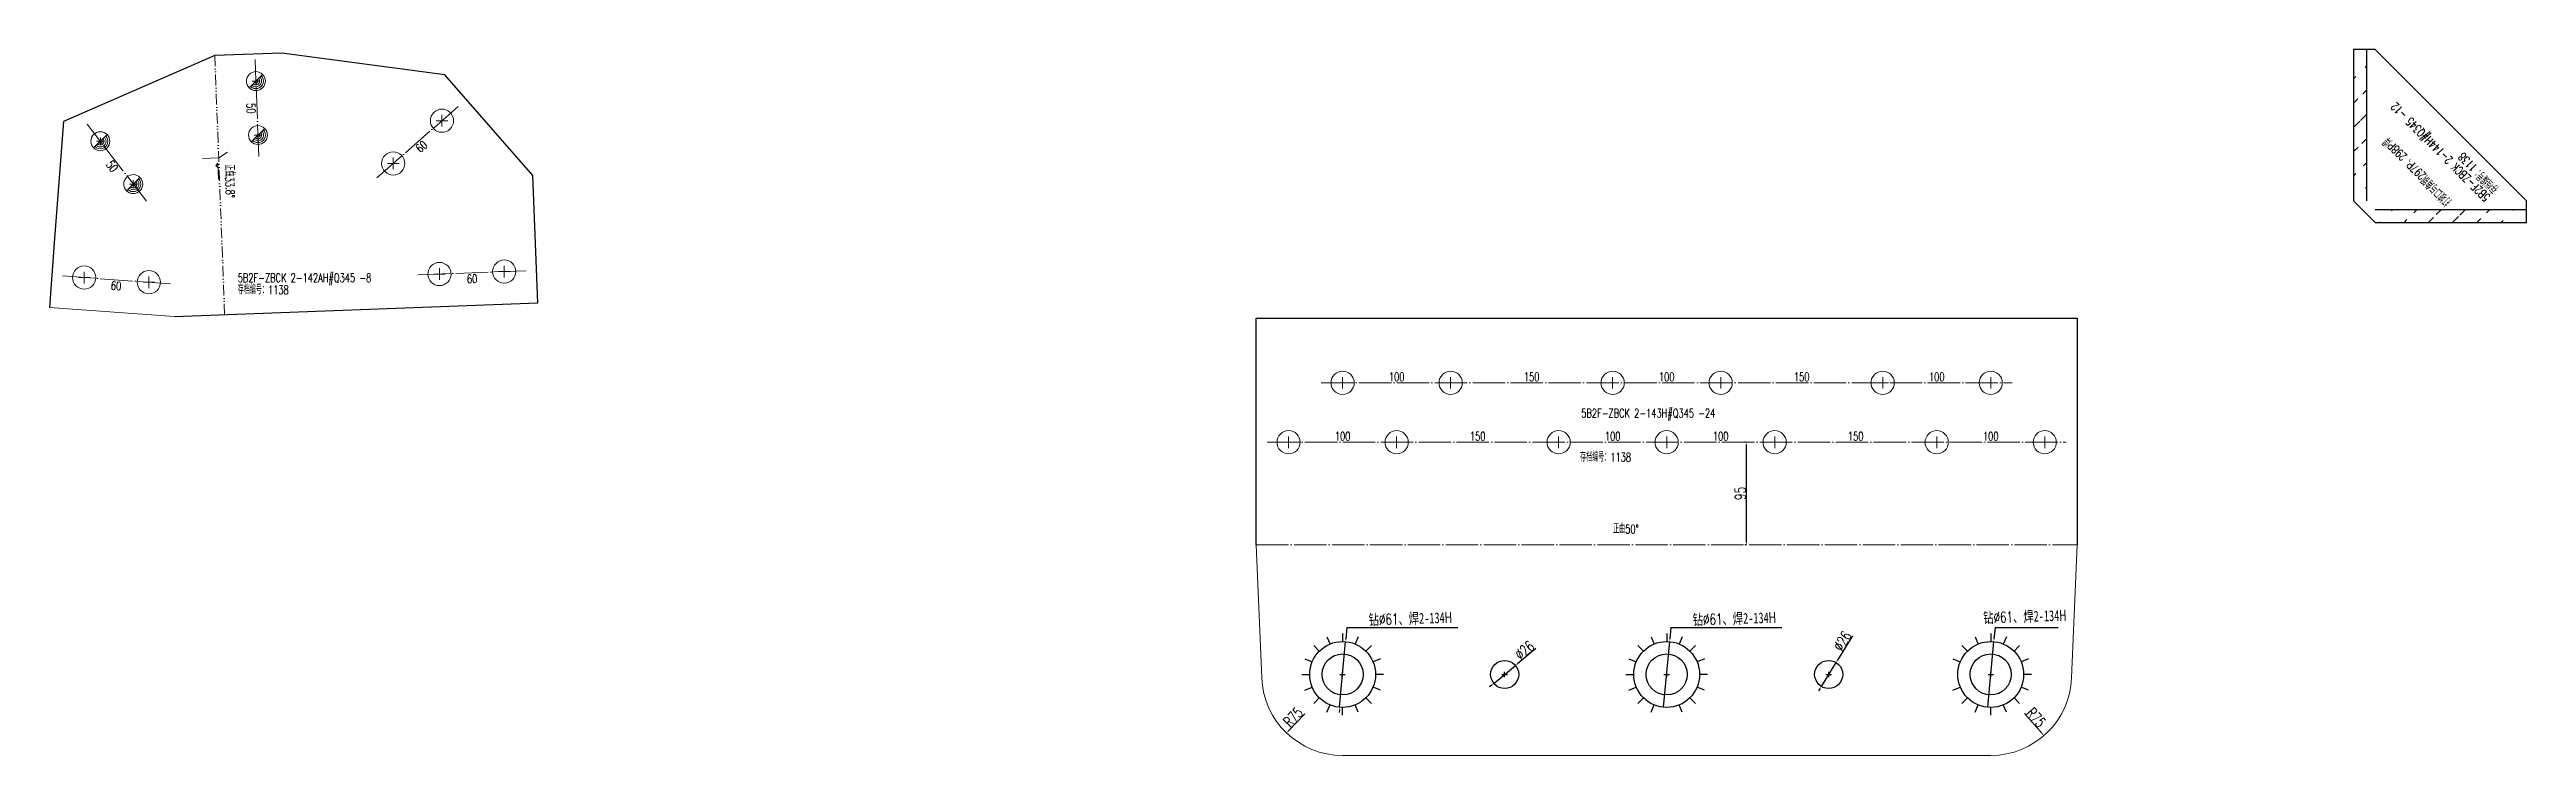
# Model space of a CAD drawing. Header units: millimetres. Extents: x -164 to 144402, y -33030 to 11430.
# Drawn here: x 62883 to 65176, y -15557 to -14904 of the extents above; entities that cross this region are included whole.
import ezdxf
from ezdxf.enums import TextEntityAlignment as Align

# ---------------------------------------------------------------- set-up
doc = ezdxf.new("R2010")
doc.units = ezdxf.units.MM
doc.header["$LTSCALE"] = 20
doc.header["$PDMODE"] = 1
doc.linetypes.add('DASHDOT2X', pattern=[1.75, 1.5, -0.125, 0, -0.125])
doc.linetypes.add('DIVIDE', pattern=[0.875, 0.5, -0.125, 0, -0.125, 0, -0.125])
for name, color, linetype, lineweight in [('1', 7, 'Continuous', 25), ('11', 3, 'Continuous', 13), ('12', 7, 'Continuous', 13), ('5', 1, 'Continuous', 13), ('7', 2, 'DASHDOT2X', 13), ('8', 3, 'DIVIDE', 13)]:
    doc.layers.add(name, color=color, linetype=linetype, lineweight=lineweight)
doc.styles.get("Standard").update_dxf_attribs({"font": 'simplex', "width": 0.7, "bigfont": 'gbhzfs.shx'})
doc.dimstyles.new('dimStyle3', dxfattribs={"dimtxt": 2.1, "dimasz": 1, "dimexe": 1.05, "dimexo": 0, "dimgap": 0.525, "dimtad": 1, "dimzin": 0, "dimdsep": 46, "dimtxsty": 'standard', "dimblk": 'OBLIQUE', "dimblk1": 'OBLIQUE', "dimblk2": 'OBLIQUE', "dimcen": 0.09, "dimadec": 0, "dimazin": 0, "dimtfac": 1, "dimtdec": 1, "dimtmove": 0, "dimatfit": 3, "dimfxl": 0, "dimtolj": 1, "dimtzin": 0, "dimarcsym": 0})

msp = doc.modelspace()

# ---------------------------------------------------------------- texts
at = {"layer": '1', "char_height": 10, "attachment_point": 5, "rotation": 1.645232}
for insert in [(64142.632, -15430.988), (64442.632, -15430.988), (64711.597, -15429.062)]:
    msp.add_mtext('{\\fSimSun|b0|i0|c134|p54;钻}∅61{\\fSimSun|b0|i0|c134|p54;、焊2-134}H', dxfattribs=dict(at, insert=insert))
at = {"layer": '11', "width": 0.7}
for s, rotation, p in [('50', 272.188823, (63073.369, -14957.806)), ('60', 41.244155, (63224.591, -14990.355)), ('50', 307.546898, (62943.932, -15009.21)), ('60', 2.188823, (63273.895, -15111.76)), ('60', 355.849868, (62944.755, -15118.325))]:
    msp.add_text(s, height=8, rotation=rotation, dxfattribs=at).set_placement(p, align=Align.TOP_CENTER)
for s, p in [('100', (64130, -15202.629)), ('150', (64255, -15202.629)), ('100', (64380, -15202.629)), ('150', (64505, -15202.629)), ('100', (64630, -15202.629)), ('100', (64080, -15257.629)), ('150', (64205, -15257.629)), ('100', (64330, -15257.629)), ('100', (64430, -15257.629)), ('150', (64555, -15257.629)), ('100', (64680, -15257.629))]:
    msp.add_text(s, height=8, dxfattribs=at).set_placement(p, align=Align.TOP_CENTER)
at = {"layer": '12', "width": 0.7}
for s, rotation, p in [('5B2F-ZBCK 2-144H#Q345 -12 ', 135, (65144.749, -15037.762)), ('打坡口与角钢297P、298P焊', 135, (65109.236, -15041.478)), ('存档编号：1138 ', 135, (65152.669, -15029.843)), ('5B2F-ZBCK 2-142AH#Q345 -8 ', 359.979375, (63057.085, -15121.274)), ('存档编号：1138 ', 359.979375, (63057.081, -15132.474))]:
    msp.add_text(s, height=8, rotation=rotation, dxfattribs=at).set_placement(p, align=Align.BOTTOM_LEFT)
msp.add_text('正曲33.8°', height=8, rotation=272.188823, dxfattribs=at).set_placement((63043.268, -15025.722), align=Align.BOTTOM_CENTER)
for s, p in [('5B2F-ZBCK 2-143H#Q345 -24 ', (64300.908, -15246.617)), ('存档编号：1138 ', (64299.813, -15287.365)), ('正曲50°', (64330.447, -15353.886))]:
    msp.add_text(s, height=8, dxfattribs=at).set_placement(p, align=Align.BOTTOM_LEFT)

# ---------------------------------------------------------------- blocks, each defined once
blk = doc.blocks.new('M20')
for p, q in [((-0.5, 0), (0.5, 0)), ((0, -0.5), (0, 0.5))]:
    blk.add_line(p, q)
blk.add_circle((0, 0), 1)
blk = doc.blocks.new('M16')
for p, q in [((-0.71, -0.71), (0.71, 0.71)), ((-0.4, 0), (0.4, 0)), ((0, 0.4), (0, -0.4))]:
    blk.add_line(p, q)
blk.add_circle((0, 0), 1)
for radius in [0.8, 0.6, 0.4, 0.2]:
    blk.add_arc((0, 0), radius, 225, 45)
blk = doc.blocks.new('*D128')
at = {"layer": '1', "color": 0, "lineweight": -2}
for p, q in [((64220, -15490.4), (64240, -15473.8)), ((64259, -15458.1), (64241.9, -15472.2)), ((64218.1, -15492), (64216.1, -15493.6))]:
    blk.add_line(p, q, dxfattribs=at)
at = {"layer": '1', "color": 0}
for points in [[(64241.7, -15471.9), (64242.2, -15472.6), (64240, -15473.8)], [(64217.8, -15491.7), (64218.3, -15492.3), (64220, -15490.4)]]:
    blk.add_solid(points, dxfattribs=at)
at = {"layer": 'Defpoints', "color": 0}
for p in [(64240, -15473.8), (64220, -15490.4)]:
    blk.add_point(p, dxfattribs=at)
at = {"layer": '1', "color": 0, "insert": (64248.4, -15459.7), "char_height": 10, "attachment_point": 5, "rotation": 39.6855}
blk.add_mtext('∅26', dxfattribs=at)
blk = doc.blocks.new('*D129')
at = {"layer": '1', "color": 0, "lineweight": -2}
for p, q in [((64552.1, -15446.3), (64538.1, -15468.9)), ((64523.2, -15493.2), (64536.8, -15471.1)), ((64521.9, -15495.3), (64520.5, -15497.4))]:
    blk.add_line(p, q, dxfattribs=at)
at = {"layer": '1', "color": 0}
for points in [[(64537.8, -15468.7), (64538.5, -15469.2), (64536.8, -15471.1)], [(64521.5, -15495.1), (64522.2, -15495.5), (64523.2, -15493.2)]]:
    blk.add_solid(points, dxfattribs=at)
at = {"layer": 'Defpoints', "color": 0}
for p in [(64536.8, -15471.1), (64523.2, -15493.2)]:
    blk.add_point(p, dxfattribs=at)
at = {"layer": '1', "color": 0, "insert": (64542.6, -15451.2), "char_height": 10, "attachment_point": 5, "rotation": 58.3135}
blk.add_mtext('∅26', dxfattribs=at)
blk = doc.blocks.new('*D130')
at = {"layer": '12', "color": 0, "lineweight": -2}
for p, q in [((64453.1, -15267.1), (64452.4, -15267.1)), ((64453.7, -15269.6), (64453.7, -15359.6)), ((64453.1, -15362.1), (64452.4, -15362.1))]:
    blk.add_line(p, q, dxfattribs=at)
at = {"layer": '12', "color": 0}
for points in [[(64453.3, -15269.6), (64454.1, -15269.6), (64453.7, -15267.1)], [(64453.3, -15359.6), (64454.1, -15359.6), (64453.7, -15362.1)]]:
    blk.add_solid(points, dxfattribs=at)
at = {"layer": 'Defpoints', "color": 0}
for p in [(64453.7, -15267.1), (64453.7, -15362.1), (64453.7, -15362.1)]:
    blk.add_point(p, dxfattribs=at)
at = {"layer": '12', "color": 0, "insert": (64448.1, -15314.6), "char_height": 10, "attachment_point": 5, "rotation": 90}
blk.add_mtext('95', dxfattribs=at)
blk = doc.blocks.new('*D131')
at = {"layer": '12', "color": 0, "lineweight": -2}
blk.add_line((64711.4, -15518.3), (64727.5, -15536.9), dxfattribs=at)
at = {"layer": '12', "color": 0}
blk.add_solid([(64727.8, -15536.6), (64727.2, -15537.2), (64729.1, -15538.8)], dxfattribs=at)
at = {"layer": 'Defpoints', "color": 0}
for p in [(64680, -15482.1), (64729.1, -15538.8)]:
    blk.add_point(p, dxfattribs=at)
at = {"layer": '12', "color": 0, "insert": (64722, -15522), "char_height": 10, "attachment_point": 5, "rotation": 310.9098}
blk.add_mtext('R75', dxfattribs=at)
blk = doc.blocks.new('*D132')
at = {"layer": '12', "color": 0, "lineweight": -2}
blk.add_line((64045.1, -15518.5), (64029.8, -15534.4), dxfattribs=at)
at = {"layer": '12', "color": 0}
blk.add_solid([(64029.5, -15534.1), (64030.1, -15534.7), (64028, -15536.2)], dxfattribs=at)
at = {"layer": 'Defpoints', "color": 0}
for p in [(64080, -15482.1), (64028, -15536.2)]:
    blk.add_point(p, dxfattribs=at)
at = {"layer": '12', "color": 0, "insert": (64034.2, -15521.6), "char_height": 10, "attachment_point": 5, "rotation": 46.1446}
blk.add_mtext('R75', dxfattribs=at)

# ---------------------------------------------------------------- dimensions: what is measured, and where the dimension line sits
at = {"layer": '1'}
for p1, p2, picture, middle in [((64219.996, -15490.431), (64240.004, -15473.828), '*D128', (64251.933, -15463.93)), ((64523.171, -15493.192), (64536.829, -15471.067), '*D129', (64547.289, -15454.122))]:
    dim = msp.add_diameter_dim_2p(p1=p1, p2=p2, dimstyle='dimStyle3', override={"dimtxt": 10, "dimasz": 2.5, "dimexo": 0.625, "dimzin": 8, "dimcen": 2.5, "dimtdec": 2, "dimtolj": 0, "dimtzin": 8}, dxfattribs=at)
    dim.commit()
    dim.dimension.update_dxf_attribs({"geometry": picture, "text_midpoint": middle, "dimtype": 163})
at = {"layer": '12'}
dim = msp.add_aligned_dim(p1=(64453.676, -15267.129), p2=(64453.676, -15362.129), distance=0, dimstyle='dimStyle3', override={"dimtxt": 10, "dimasz": 2.5, "dimexe": 1.25, "dimexo": 0.625, "dimgap": 0.625, "dimzin": 8, "dimcen": 2.5, "dimtdec": 2, "dimtolj": 0, "dimtzin": 8}, dxfattribs=at)
dim.commit()
dim.dimension.update_dxf_attribs({"geometry": '*D130', "text_midpoint": (64448.051, -15314.629)})
for center, mpoint, picture, middle in [((64080, -15482.129), (64028.037, -15536.211), '*D132', (64038.285, -15525.545)), ((64680, -15482.129), (64729.115, -15538.81), '*D131', (64717.771, -15525.718))]:
    dim = msp.add_radius_dim(center=center, mpoint=mpoint, dimstyle='dimStyle3', override={"dimtxt": 10, "dimasz": 2.5, "dimexe": 1.25, "dimexo": 0.625, "dimgap": 0.625, "dimzin": 8, "dimcen": 2.5, "dimtdec": 2, "dimtolj": 0, "dimtzin": 8}, dxfattribs=at)
    dim.commit()
    dim.dimension.update_dxf_attribs({"geometry": picture, "text_midpoint": middle, "dimtype": 164})

# ---------------------------------------------------------------- hatches: boundary and pattern name
at = {"layer": '12'}
h = msp.add_hatch(dxfattribs=at)
h.set_pattern_fill('ANSI31', color=256, scale=5, style=0)
edge = h.paths.add_edge_path()
edge.add_line((65028, -14903.557), (65028, -15043.557))
edge.add_line((65016, -14903.557), (65016, -15043.557))
h = msp.add_hatch(dxfattribs=at)
h.set_pattern_fill('ANSI31', color=256, scale=5, style=0)
edge = h.paths.add_edge_path()
edge.add_line((65036, -15051.557), (65176, -15051.557))
edge.add_line((65036, -15063.557), (65176, -15063.557))

# ---------------------------------------------------------------- linework, layer by layer
at = {"layer": '1'}
for p, q in [((65036, -14903.557), (65016, -14903.557)), ((65016, -14903.557), (65016, -15043.557)), ((65028, -14903.557), (65028, -15043.557)), ((65176, -15043.557), (65036, -14903.557)), ((63035.812, -14909.205), (62895.885, -14970.253)), ((63097.94, -14906.83), (63035.812, -14909.205)), ((63248.938, -14927.114), (63097.94, -14906.83)), ((63330.434, -15020.061), (63248.938, -14927.114)), ((62895.885, -14970.253), (62887.192, -15082.565)), ((63334.94, -15137.947), (63330.434, -15020.061)), ((65016, -15043.557), (65036, -15063.557)), ((65036, -15051.557), (65176, -15051.557)), ((65036, -15063.557), (65176, -15063.557)), ((65176, -15063.557), (65176, -15043.557)), ((62887.192, -15082.565), (62882.85, -15142.408)), ((62998.561, -15150.804), (63334.94, -15137.947)), ((64000, -15362.129), (64000, -15152.129)), ((64000, -15152.129), (64760, -15152.129)), ((64760, -15152.129), (64760, -15362.129)), ((64053.239, -15455.369), (64058.433, -15460.563)), ((64065.517, -15447.165), (64068.328, -15453.951)), ((64077.218, -15512.502), (64082.782, -15451.757)), ((64080, -15444.284), (64080, -15451.629)), ((64083.993, -15438.532), (64083.01, -15449.267)), ((64083.993, -15438.532), (64186.723, -15438.532)), ((64094.483, -15447.165), (64091.672, -15453.951)), ((64106.761, -15455.369), (64101.567, -15460.563)), ((64353.239, -15455.369), (64358.433, -15460.563)), ((64365.517, -15447.165), (64368.328, -15453.951)), ((64377.218, -15512.502), (64382.782, -15451.757)), ((64380, -15444.284), (64380, -15451.629)), ((64383.993, -15438.532), (64383.01, -15449.267)), ((64383.993, -15438.532), (64486.723, -15438.532)), ((64394.483, -15447.165), (64391.672, -15453.951)), ((64406.761, -15455.369), (64401.567, -15460.563)), ((64653.239, -15455.369), (64658.433, -15460.563)), ((64665.517, -15447.165), (64668.328, -15453.951)), ((64677.218, -15512.502), (64682.782, -15451.757)), ((64680, -15444.284), (64680, -15451.629)), ((64683.993, -15438.532), (64683.01, -15449.267)), ((64683.993, -15438.532), (64742.519, -15438.532)), ((64694.483, -15447.165), (64691.672, -15453.951)), ((64706.761, -15455.369), (64701.567, -15460.563)), ((64045.035, -15467.647), (64051.822, -15470.458)), ((64114.965, -15467.647), (64108.178, -15470.458)), ((64345.035, -15467.647), (64351.822, -15470.458)), ((64414.965, -15467.647), (64408.178, -15470.458)), ((64645.035, -15467.647), (64651.822, -15470.458)), ((64714.965, -15467.647), (64708.178, -15470.458)), ((64042.154, -15482.129), (64049.5, -15482.129)), ((64045.035, -15496.612), (64051.822, -15493.801)), ((64077.5, -15482.129), (64082.5, -15482.129)), ((64080, -15484.629), (64080, -15479.629)), ((64114.965, -15496.612), (64108.178, -15493.801)), ((64117.846, -15482.129), (64110.5, -15482.129)), ((64227.5, -15482.129), (64232.5, -15482.129)), ((64230, -15484.629), (64230, -15479.629)), ((64342.154, -15482.129), (64349.5, -15482.129)), ((64345.035, -15496.612), (64351.822, -15493.801)), ((64377.5, -15482.129), (64382.5, -15482.129)), ((64380, -15484.629), (64380, -15479.629)), ((64414.965, -15496.612), (64408.178, -15493.801)), ((64417.846, -15482.129), (64410.5, -15482.129)), ((64527.5, -15482.129), (64532.5, -15482.129)), ((64530, -15484.629), (64530, -15479.629)), ((64645.035, -15496.612), (64651.822, -15493.801)), ((64677.5, -15482.129), (64682.5, -15482.129)), ((64680, -15484.629), (64680, -15479.629)), ((64714.965, -15496.612), (64708.178, -15493.801)), ((64717.846, -15482.129), (64710.5, -15482.129)), ((64053.239, -15508.89), (64058.433, -15503.696)), ((64065.517, -15517.094), (64068.328, -15510.308)), ((64076.99, -15514.992), (64076.762, -15517.482)), ((64080, -15519.975), (64080, -15512.629)), ((64094.483, -15517.094), (64091.672, -15510.308)), ((64106.761, -15508.89), (64101.567, -15503.696)), ((64353.239, -15508.89), (64358.433, -15503.696)), ((64365.517, -15517.094), (64368.328, -15510.308)), ((64394.483, -15517.094), (64391.672, -15510.308)), ((64406.761, -15508.89), (64401.567, -15503.696)), ((64653.239, -15508.89), (64658.433, -15503.696)), ((64665.517, -15517.094), (64668.328, -15510.308)), ((64680, -15519.975), (64680, -15512.629)), ((64694.483, -15517.094), (64691.672, -15510.308)), ((64706.761, -15508.89), (64701.567, -15503.696))]:
    msp.add_line(p, q, dxfattribs=at)
for centre, radius in [((64080, -15482.129), 30.5), ((64380, -15482.129), 30.5), ((64680, -15482.129), 30.5), ((64080, -15482.129), 19), ((64230, -15482.129), 13), ((64380, -15482.129), 19), ((64530, -15482.129), 13), ((64680, -15482.129), 19)]:
    msp.add_circle(centre, radius, dxfattribs=at)
for points in [[(64082.595, -15449.229), (64083.425, -15449.305), (64082.782, -15451.757)], [(64382.595, -15449.229), (64383.425, -15449.305), (64382.782, -15451.757)], [(64682.595, -15449.229), (64683.425, -15449.305), (64682.782, -15451.757)], [(64076.575, -15514.954), (64077.405, -15515.03), (64077.218, -15512.502)]]:
    msp.add_solid(points, dxfattribs=at)
at = {"layer": '12'}
for p, q in [((63039.43, -15003.853), (63024.441, -15004.426)), ((63038.621, -15008.888), (63036.699, -15010.963)), ((63036.699, -15010.963), (63038.774, -15012.885)), ((63039.194, -15023.877), (63038.621, -15008.888)), ((63039.43, -15003.853), (63047.543, -14998.565)), ((64000, -15362.129), (64005.063, -15485.212)), ((64760, -15362.129), (64754.937, -15485.212)), ((64080, -15557.129), (64680, -15557.129))]:
    msp.add_line(p, q, dxfattribs=at)
for centre, start, end in [((64080, -15482.129), 182.355707, 270), ((64680, -15482.129), 270, 357.644293)]:
    msp.add_arc(centre, 75, start, end, dxfattribs=at)
at = {"layer": '7'}
for p, q in [((63076.586, -15002.716), (63073.149, -14912.782)), ((62972.545, -15043.974), (62917.698, -14972.617)), ((63186.007, -15022.19), (63261.197, -14956.264)), ((63223.874, -15112.17), (63323.801, -15108.351)), ((62994.732, -15120.447), (62894.995, -15113.21)), ((64060, -15212.129), (64700, -15212.129)), ((64010, -15267.129), (64750, -15267.129)), ((64000, -15362.129), (64760, -15362.129))]:
    msp.add_line(p, q, dxfattribs=at)
at = {"layer": '7', "color": 0, "linetype": 'ByBlock'}
msp.add_line((62998.561, -15150.804), (62882.85, -15142.408), dxfattribs=at)
at = {"layer": '8'}
msp.add_line((63044.978, -15149.03), (63035.812, -14909.205), dxfattribs=at)

# ---------------------------------------------------------------- block references
at = {"layer": '5'}
for name, p, xscale, yscale, zscale in [('M16', (63073.913, -14932.767), 8.75, 8.75, 8.75), ('M16', (63075.822, -14982.73), 8.75, 8.75, 8.75), ('M20', (63246.159, -14969.449), 10.75, 10.75, 10.75), ('M16', (62929.887, -14988.474), 8.75, 8.75, 8.75), ('M16', (62960.357, -15028.117), 8.75, 8.75, 8.75), ('M20', (63201.045, -15009.005), 10.75, 10.75, 10.75), ('M20', (62914.942, -15114.658), 10.75, 10.75, 10.75), ('M20', (62974.785, -15119), 10.75, 10.75, 10.75), ('M20', (63243.859, -15111.407), 10.75, 10.75, 10.75), ('M20', (63303.816, -15109.115), 10.75, 10.75, 10.75)]:
    msp.add_blockref(name, p, dxfattribs=dict(at, xscale=xscale, yscale=yscale, zscale=zscale))
at = {"layer": '5', "xscale": -10.75, "yscale": 10.75, "zscale": 10.75, "rotation": 180}
for p in [(64080, -15212.129), (64180, -15212.129), (64330, -15212.129), (64430, -15212.129), (64580, -15212.129), (64680, -15212.129), (64030, -15267.129), (64130, -15267.129), (64280, -15267.129), (64380, -15267.129), (64480, -15267.129), (64630, -15267.129), (64730, -15267.129)]:
    msp.add_blockref('M20', p, dxfattribs=at)

msp.set_redraw_order([(e.dxf.handle, doc.entitydb.next_handle()) for e in msp.query("TEXT MTEXT ATTDEF DIMENSION ARC_DIMENSION")])  # texts and dimensions are drawn at this point

doc.saveas('drawing.dxf')
